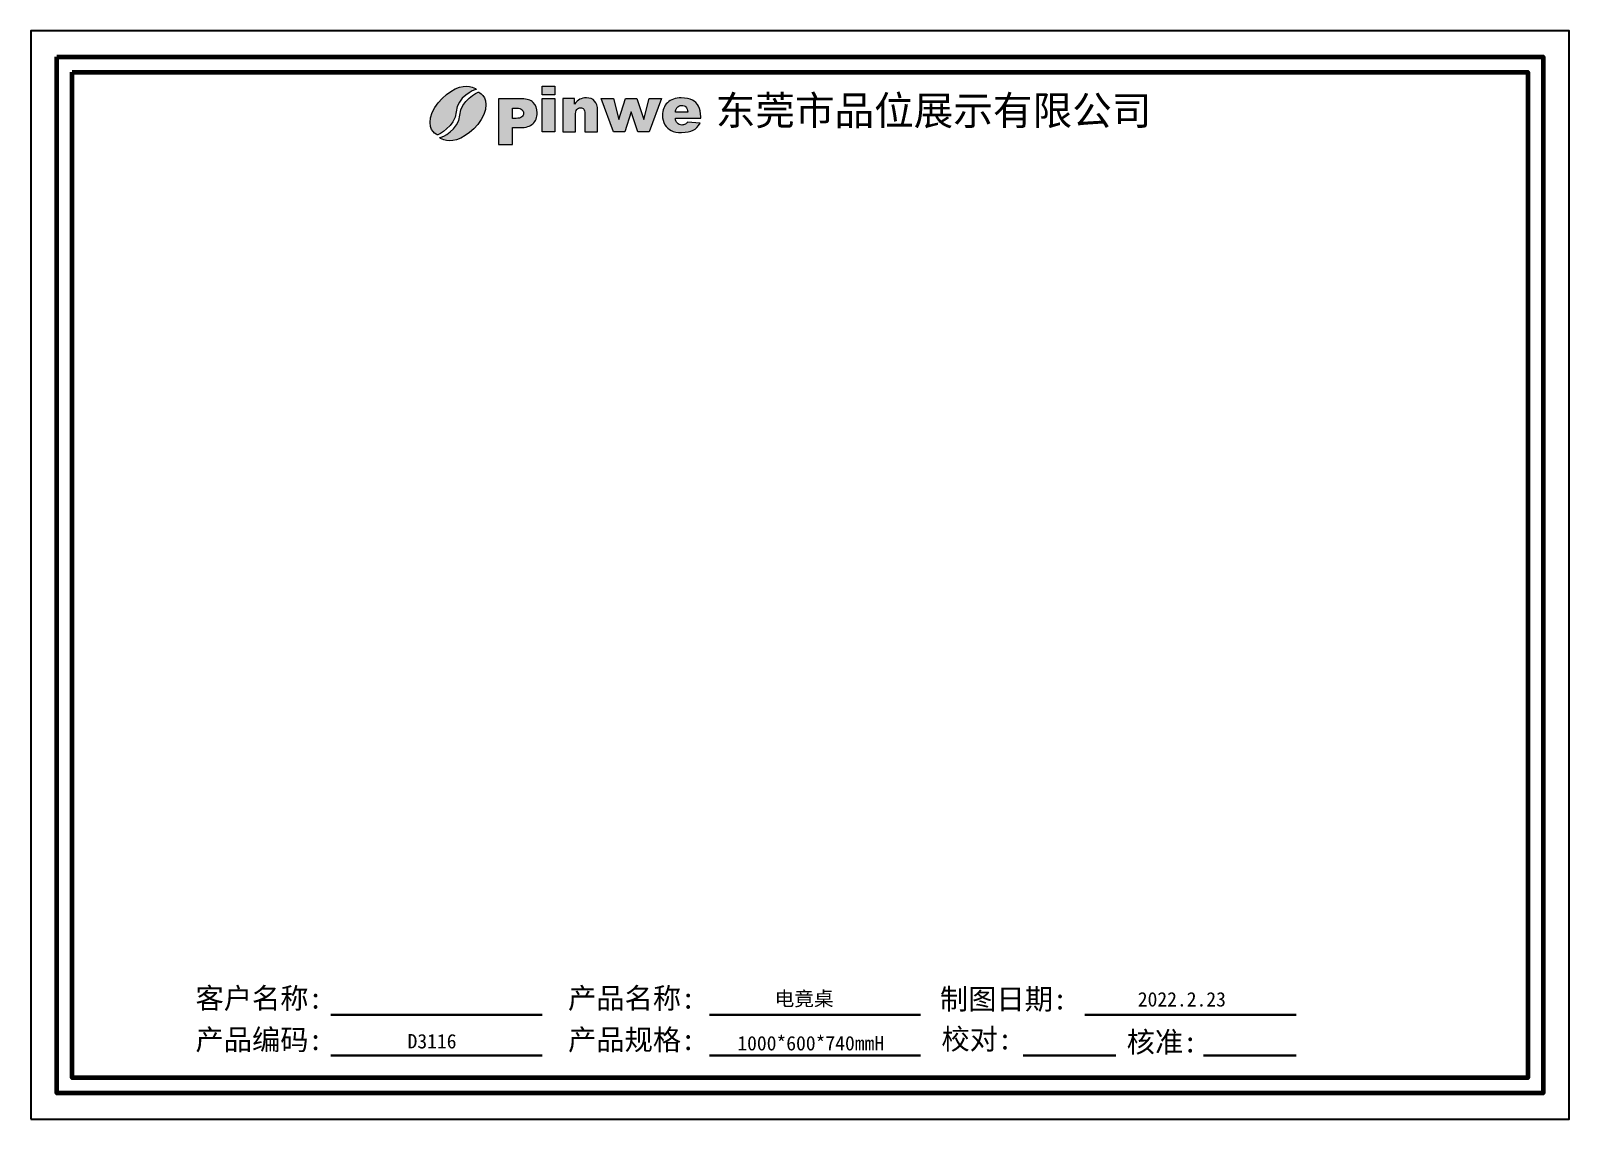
# Model space of a CAD drawing. Header units: inches. Extents: x 15389 to 49212, y -27129 to 13207.
# Drawn here: x 25741 to 29305, y 10687 to 13207 of the extents above; entities that cross this region are included whole.
import ezdxf

# ---------------------------------------------------------------- set-up
doc = ezdxf.new("R2010")
doc.units = ezdxf.units.IN
doc.header["$MEASUREMENT"] = 0
doc.layers.add('_U+56FE_U+5C42 1', color=7, linetype='Continuous')
doc.layers.add('图框', color=5, linetype='Continuous', lineweight=60)
doc.layers.add('轮廓线', color=7, linetype='Continuous', lineweight=30)
doc.styles.get("Standard").update_dxf_attribs({"font": 'arial.ttf'})
doc.styles.add('样式 1', font='')
doc.styles.get('样式 1').set_extended_font_data('SimSun')

msp = doc.modelspace()

# ---------------------------------------------------------------- texts
at = {"insert": (27328.13, 13056.32, 8.64), "char_height": 67.2682, "width": 4450.1317, "attachment_point": 1}
msp.add_mtext('{\\fSimSun|b0|i0|c134|p2;东莞市品位展示有限公司}', dxfattribs=at)
at = {"layer": '轮廓线', "color": 8, "style": '样式 1'}
for s, insert, char_height, width, attachment_point in [('{\\fSimSun|b1|i0|c134|p2;\\C256;客户名称:}', (26270.29, 10964.59), 48, 360, 5), ('{\\fSimSun|b1|i0|c134|p2;\\C256;产品名称:}', (27133.38, 10964.59), 48, 360, 5), ('{\\fSimSun|b1|i0|c134|p2;\\C256;电竟桌}', (27464.75, 10964.59), 33.3333, 459.8466, 4), ('{\\fSimSun|b1|i0|c134|p2;\\C256;2022.2.23}', (28305.92, 10964.59), 33.3333, 381.0759, 4), ('{\\fSimSun|b1|i0|c134|p2;\\C256;产品编码:}', (26270.29, 10868.59), 48, 360, 5), ('{\\fSimSun|b1|i0|c134|p2;\\C256;D3116}', (26614.29, 10867.55), 33.3333, 381.0759, 4), ('{\\fSimSun|b1|i0|c134|p2;\\C256;产品规格:}', (27133.38, 10868.59), 48, 360, 5), ('{\\fSimSun|b1|i0|c134|p2;\\C256;1000*600*740mmH}', (27378.18, 10862.95), 33.3333, 381.0759, 4)]:
    msp.add_mtext(s, dxfattribs=dict(at, insert=insert, char_height=char_height, width=width, attachment_point=attachment_point))
at = {"layer": '轮廓线', "color": 7, "char_height": 48, "attachment_point": 5, "style": '样式 1'}
for s, insert, width in [('{\\fSimSun|b1|i0|c134|p2;\\C256;制图日期:}', (27994.8, 10962.63), 386.5808), ('{\\fSimSun|b1|i0|c134|p2;\\C256;校对:}', (27932.79, 10870.14), 216.9226), ('{\\fSimSun|b1|i0|c134|p2;\\C256;核准:}', (28361.94, 10863.39), 203.5661)]:
    msp.add_mtext(s, dxfattribs=dict(at, insert=insert, width=width))

# ---------------------------------------------------------------- hatches: boundary and pattern name
h = msp.add_hatch(color=256)
h.dxf.hatch_style = 1
edge = h.paths.add_edge_path()
edge.add_spline(control_points=[(27293.48, 13004.58), (27293.48, 13004.58), (27234.65, 13004.58), (27234.65, 13004.58), (27235.19, 12999.88), (27236.44, 12996.37), (27238.48, 12994.06), (27241.31, 12990.74), (27245.02, 12989.1), (27249.59, 12989.1), (27252.49, 12989.1), (27255.24, 12989.81), (27257.82, 12991.23), (27259.42, 12992.14), (27261.14, 12993.74), (27262.96, 12996.03), (27262.96, 12996.03), (27291.86, 12993.37), (27291.86, 12993.37), (27287.43, 12985.71), (27282.1, 12980.18), (27275.86, 12976.86), (27269.62, 12973.52), (27260.65, 12971.84), (27248.97, 12971.84), (27238.83, 12971.84), (27230.86, 12973.27), (27225.04, 12976.15), (27219.24, 12979), (27214.42, 12983.54), (27210.59, 12989.76), (27206.78, 12996), (27204.86, 13003.33), (27204.86, 13011.73), (27204.86, 13023.7), (27208.69, 13033.41), (27216.36, 13040.8), (27224.01, 13048.2), (27234.6, 13051.91), (27248.09, 13051.91), (27259.05, 13051.91), (27267.68, 13050.24), (27274.02, 13046.92), (27280.36, 13043.61), (27285.2, 13038.81), (27288.52, 13032.5), (27291.83, 13026.21), (27293.48, 13018), (27293.48, 13007.9), (27293.48, 13007.9), (27293.48, 13004.58), (27293.48, 13004.58)], knot_values=[0, 0, 0, 0, 1, 1, 1, 2, 2, 2, 3, 3, 3, 4, 4, 4, 5, 5, 5, 6, 6, 6, 7, 7, 7, 8, 8, 8, 9, 9, 9, 10, 10, 10, 11, 11, 11, 12, 12, 12, 13, 13, 13, 14, 14, 14, 15, 15, 15, 16, 16, 16, 17, 17, 17, 17], degree=3, periodic=0)
edge = h.paths.add_edge_path(flags=16)
edge.add_spline(control_points=[(27263.69, 13018.59), (27263.13, 13024.29), (27261.58, 13028.37), (27259.1, 13030.83), (27256.62, 13033.28), (27253.37, 13034.51), (27249.32, 13034.51), (27244.65, 13034.51), (27240.91, 13032.64), (27238.11, 13028.93), (27236.34, 13026.62), (27235.21, 13023.18), (27234.72, 13018.59), (27234.72, 13018.59), (27263.69, 13018.59), (27263.69, 13018.59)], knot_values=[0, 0, 0, 0, 1, 1, 1, 2, 2, 2, 3, 3, 3, 4, 4, 4, 5, 5, 5, 5], degree=3, periodic=0)
h.paths.add_polyline_path([(27062.98, 13050.14), (27091.31, 13050.14), (27103.63, 13002.1), (27119.26, 13050.14), (27145.5, 13050.14), (27161.67, 13002.02), (27174.01, 13050.14), (27202.17, 13050.14), (27174.03, 12973.61), (27147.99, 12973.61), (27132.5, 13019.67), (27117.54, 12973.61), (27091.34, 12973.61)])
edge = h.paths.add_edge_path()
edge.add_spline(control_points=[(26973.69, 13050.14), (26973.69, 13050.14), (27001.02, 13050.14), (27001.02, 13050.14), (27001.02, 13050.14), (27001.02, 13037.68), (27001.02, 13037.68), (27005.09, 13042.79), (27009.2, 13046.43), (27013.38, 13048.62), (27017.56, 13050.81), (27022.62, 13051.91), (27028.61, 13051.91), (27036.72, 13051.91), (27043.04, 13049.5), (27047.64, 13044.66), (27052.21, 13039.84), (27054.49, 13032.37), (27054.49, 13022.27), (27054.49, 13022.27), (27054.49, 12973.61), (27054.49, 12973.61), (27054.49, 12973.61), (27025, 12973.61), (27025, 12973.61), (27025, 12973.61), (27025, 13015.71), (27025, 13015.71), (27025, 13020.53), (27024.12, 13023.92), (27022.35, 13025.91), (27020.58, 13027.9), (27018.1, 13028.91), (27014.9, 13028.91), (27011.39, 13028.91), (27008.51, 13027.56), (27006.33, 13024.88), (27004.14, 13022.18), (27003.03, 13017.36), (27003.03, 13010.38), (27003.03, 13010.38), (27003.03, 12973.61), (27003.03, 12973.61), (27003.03, 12973.61), (26973.69, 12973.61), (26973.69, 12973.61), (26973.69, 12973.61), (26973.69, 13050.14), (26973.69, 13050.14)], knot_values=[0, 0, 0, 0, 1, 1, 1, 2, 2, 2, 3, 3, 3, 4, 4, 4, 5, 5, 5, 6, 6, 6, 7, 7, 7, 8, 8, 8, 9, 9, 9, 10, 10, 10, 11, 11, 11, 12, 12, 12, 13, 13, 13, 14, 14, 14, 15, 15, 15, 16, 16, 16, 16], degree=3, periodic=0)
h.paths.add_polyline_path([(26926.13, 13079.19), (26955.47, 13079.19), (26955.47, 13059.28), (26926.13, 13059.28)])
h.paths.add_polyline_path([(26926.13, 13050.14), (26955.47, 13050.14), (26955.47, 12973.61), (26926.13, 12973.61)])
edge = h.paths.add_edge_path()
edge.add_spline(control_points=[(26824.76, 13049.62), (26824.76, 13049.62), (26879.03, 13049.62), (26879.03, 13049.62), (26890.85, 13049.62), (26899.69, 13046.82), (26905.59, 13041.19), (26911.46, 13035.56), (26914.41, 13027.55), (26914.41, 13017.15), (26914.41, 13006.49), (26911.19, 12998.13), (26904.78, 12992.14), (26898.37, 12986.12), (26888.56, 12983.12), (26875.39, 12983.12), (26875.39, 12983.12), (26857.5, 12983.12), (26857.5, 12983.12), (26857.5, 12983.12), (26857.5, 12944.04), (26857.5, 12944.04), (26857.5, 12944.04), (26824.76, 12944.04), (26824.76, 12944.04), (26824.76, 12944.04), (26824.76, 13049.62), (26824.76, 13049.62)], knot_values=[0, 0, 0, 0, 1, 1, 1, 2, 2, 2, 3, 3, 3, 4, 4, 4, 5, 5, 5, 6, 6, 6, 7, 7, 7, 8, 8, 8, 9, 9, 9, 9], degree=3, periodic=0)
edge = h.paths.add_edge_path(flags=16)
edge.add_spline(control_points=[(26857.5, 13004.5), (26857.5, 13004.5), (26865.53, 13004.5), (26865.53, 13004.5), (26871.87, 13004.5), (26876.32, 13005.6), (26878.88, 13007.79), (26881.43, 13009.98), (26882.71, 13012.78), (26882.71, 13016.2), (26882.71, 13019.51), (26881.61, 13022.31), (26879.37, 13024.62), (26877.16, 13026.94), (26872.98, 13028.09), (26866.84, 13028.09), (26866.84, 13028.09), (26857.5, 13028.09), (26857.5, 13028.09), (26857.5, 13028.09), (26857.5, 13004.5), (26857.5, 13004.5)], knot_values=[0, 0, 0, 0, 1, 1, 1, 2, 2, 2, 3, 3, 3, 4, 4, 4, 5, 5, 5, 6, 6, 6, 7, 7, 7, 7], degree=3, periodic=0)
edge = h.paths.add_edge_path()
edge.add_spline(control_points=[(26688.19, 12959.9), (26688.19, 12959.9), (26702.75, 12947.38), (26727.77, 12954.89), (26752.79, 12962.4), (26787.4, 12992.54), (26794.46, 13025.3), (26801.51, 13058.05), (26778.04, 13065.21), (26778.04, 13065.21), (26778.04, 13065.21), (26737.1, 13046.11), (26735.05, 13011.76), (26733, 12977.41), (26694.56, 12960.35), (26688.19, 12959.9)], knot_values=[0, 0, 0, 0, 1, 1, 1, 2, 2, 2, 3, 3, 3, 4, 4, 4, 5, 5, 5, 5], degree=3, periodic=0)
edge = h.paths.add_edge_path()
edge.add_spline(control_points=[(26773.95, 13071.46), (26773.95, 13071.46), (26759.39, 13083.97), (26734.37, 13076.46), (26709.35, 13068.96), (26674.74, 13038.81), (26667.68, 13006.06), (26660.63, 12973.3), (26684.1, 12966.14), (26684.1, 12966.14), (26684.1, 12966.14), (26725.04, 12985.25), (26727.09, 13019.59), (26729.14, 13053.94), (26767.58, 13071), (26773.95, 13071.46)], knot_values=[0, 0, 0, 0, 1, 1, 1, 2, 2, 2, 3, 3, 3, 4, 4, 4, 5, 5, 5, 5], degree=3, periodic=0)

# ---------------------------------------------------------------- linework, layer by layer
at = {"layer": '_U+56FE_U+5C42 1', "lineweight": 0}
for points in [[(26926.13, 13079.19), (26955.47, 13079.19), (26955.47, 13059.28), (26926.13, 13059.28), (26926.13, 13079.19)], [(26926.13, 13050.14), (26955.47, 13050.14), (26955.47, 12973.61), (26926.13, 12973.61), (26926.13, 13050.14)], [(27062.98, 13050.14), (27091.31, 13050.14), (27103.63, 13002.1), (27119.26, 13050.14), (27145.5, 13050.14), (27161.67, 13002.02), (27174.01, 13050.14), (27202.17, 13050.14), (27174.03, 12973.61), (27147.99, 12973.61), (27132.5, 13019.67), (27117.54, 12973.61), (27091.34, 12973.61), (27062.98, 13050.14)]]:
    msp.add_lwpolyline(points, dxfattribs=at)
for points, knots in [([(26773.95, 13071.46), (26773.95, 13071.46), (26759.39, 13083.97), (26734.37, 13076.46), (26709.35, 13068.96), (26674.74, 13038.81), (26667.68, 13006.06), (26660.63, 12973.3), (26684.1, 12966.14), (26684.1, 12966.14), (26684.1, 12966.14), (26725.04, 12985.25), (26727.09, 13019.59), (26729.14, 13053.94), (26767.58, 13071), (26773.95, 13071.46)], [0, 0, 0, 0, 1, 1, 1, 2, 2, 2, 3, 3, 3, 4, 4, 4, 5, 5, 5, 5]), ([(26688.19, 12959.9), (26688.19, 12959.9), (26702.75, 12947.38), (26727.77, 12954.89), (26752.79, 12962.4), (26787.4, 12992.54), (26794.46, 13025.3), (26801.51, 13058.05), (26778.04, 13065.21), (26778.04, 13065.21), (26778.04, 13065.21), (26737.1, 13046.11), (26735.05, 13011.76), (26733, 12977.41), (26694.56, 12960.35), (26688.19, 12959.9)], [0, 0, 0, 0, 1, 1, 1, 2, 2, 2, 3, 3, 3, 4, 4, 4, 5, 5, 5, 5]), ([(26824.76, 13049.62), (26824.76, 13049.62), (26879.03, 13049.62), (26879.03, 13049.62), (26890.85, 13049.62), (26899.69, 13046.82), (26905.59, 13041.19), (26911.46, 13035.56), (26914.41, 13027.55), (26914.41, 13017.15), (26914.41, 13006.49), (26911.19, 12998.13), (26904.78, 12992.14), (26898.37, 12986.12), (26888.56, 12983.12), (26875.39, 12983.12), (26875.39, 12983.12), (26857.5, 12983.12), (26857.5, 12983.12), (26857.5, 12983.12), (26857.5, 12944.04), (26857.5, 12944.04), (26857.5, 12944.04), (26824.76, 12944.04), (26824.76, 12944.04), (26824.76, 12944.04), (26824.76, 13049.62), (26824.76, 13049.62)], [0, 0, 0, 0, 1, 1, 1, 2, 2, 2, 3, 3, 3, 4, 4, 4, 5, 5, 5, 6, 6, 6, 7, 7, 7, 8, 8, 8, 9, 9, 9, 9]), ([(26973.69, 13050.14), (26973.69, 13050.14), (27001.02, 13050.14), (27001.02, 13050.14), (27001.02, 13050.14), (27001.02, 13037.68), (27001.02, 13037.68), (27005.09, 13042.79), (27009.2, 13046.43), (27013.38, 13048.62), (27017.56, 13050.81), (27022.62, 13051.91), (27028.61, 13051.91), (27036.72, 13051.91), (27043.04, 13049.5), (27047.64, 13044.66), (27052.21, 13039.84), (27054.49, 13032.37), (27054.49, 13022.27), (27054.49, 13022.27), (27054.49, 12973.61), (27054.49, 12973.61), (27054.49, 12973.61), (27025, 12973.61), (27025, 12973.61), (27025, 12973.61), (27025, 13015.71), (27025, 13015.71), (27025, 13020.53), (27024.12, 13023.92), (27022.35, 13025.91), (27020.58, 13027.9), (27018.1, 13028.91), (27014.9, 13028.91), (27011.39, 13028.91), (27008.51, 13027.56), (27006.33, 13024.88), (27004.14, 13022.18), (27003.03, 13017.36), (27003.03, 13010.38), (27003.03, 13010.38), (27003.03, 12973.61), (27003.03, 12973.61), (27003.03, 12973.61), (26973.69, 12973.61), (26973.69, 12973.61), (26973.69, 12973.61), (26973.69, 13050.14), (26973.69, 13050.14)], [0, 0, 0, 0, 1, 1, 1, 2, 2, 2, 3, 3, 3, 4, 4, 4, 5, 5, 5, 6, 6, 6, 7, 7, 7, 8, 8, 8, 9, 9, 9, 10, 10, 10, 11, 11, 11, 12, 12, 12, 13, 13, 13, 14, 14, 14, 15, 15, 15, 16, 16, 16, 16]), ([(27293.48, 13004.58), (27293.48, 13004.58), (27234.65, 13004.58), (27234.65, 13004.58), (27235.19, 12999.88), (27236.44, 12996.37), (27238.48, 12994.06), (27241.31, 12990.74), (27245.02, 12989.1), (27249.59, 12989.1), (27252.49, 12989.1), (27255.24, 12989.81), (27257.82, 12991.23), (27259.42, 12992.14), (27261.14, 12993.74), (27262.96, 12996.03), (27262.96, 12996.03), (27291.86, 12993.37), (27291.86, 12993.37), (27287.43, 12985.71), (27282.1, 12980.18), (27275.86, 12976.86), (27269.62, 12973.52), (27260.65, 12971.84), (27248.97, 12971.84), (27238.83, 12971.84), (27230.86, 12973.27), (27225.04, 12976.15), (27219.24, 12979), (27214.42, 12983.54), (27210.59, 12989.76), (27206.78, 12996), (27204.86, 13003.33), (27204.86, 13011.73), (27204.86, 13023.7), (27208.69, 13033.41), (27216.36, 13040.8), (27224.01, 13048.2), (27234.6, 13051.91), (27248.09, 13051.91), (27259.05, 13051.91), (27267.68, 13050.24), (27274.02, 13046.92), (27280.36, 13043.61), (27285.2, 13038.81), (27288.52, 13032.5), (27291.83, 13026.21), (27293.48, 13018), (27293.48, 13007.9), (27293.48, 13007.9), (27293.48, 13004.58), (27293.48, 13004.58)], [0, 0, 0, 0, 1, 1, 1, 2, 2, 2, 3, 3, 3, 4, 4, 4, 5, 5, 5, 6, 6, 6, 7, 7, 7, 8, 8, 8, 9, 9, 9, 10, 10, 10, 11, 11, 11, 12, 12, 12, 13, 13, 13, 14, 14, 14, 15, 15, 15, 16, 16, 16, 17, 17, 17, 17]), ([(26857.5, 13004.5), (26857.5, 13004.5), (26865.53, 13004.5), (26865.53, 13004.5), (26871.87, 13004.5), (26876.32, 13005.6), (26878.88, 13007.79), (26881.43, 13009.98), (26882.71, 13012.78), (26882.71, 13016.2), (26882.71, 13019.51), (26881.61, 13022.31), (26879.37, 13024.62), (26877.16, 13026.94), (26872.98, 13028.09), (26866.84, 13028.09), (26866.84, 13028.09), (26857.5, 13028.09), (26857.5, 13028.09), (26857.5, 13028.09), (26857.5, 13004.5), (26857.5, 13004.5)], [0, 0, 0, 0, 1, 1, 1, 2, 2, 2, 3, 3, 3, 4, 4, 4, 5, 5, 5, 6, 6, 6, 7, 7, 7, 7]), ([(27263.69, 13018.59), (27263.13, 13024.29), (27261.58, 13028.37), (27259.1, 13030.83), (27256.62, 13033.28), (27253.37, 13034.51), (27249.32, 13034.51), (27244.65, 13034.51), (27240.91, 13032.64), (27238.11, 13028.93), (27236.34, 13026.62), (27235.21, 13023.18), (27234.72, 13018.59), (27234.72, 13018.59), (27263.69, 13018.59), (27263.69, 13018.59)], [0, 0, 0, 0, 1, 1, 1, 2, 2, 2, 3, 3, 3, 4, 4, 4, 5, 5, 5, 5])]:
    msp.add_open_spline(points, degree=3, knots=knots, dxfattribs=at)
at = {"layer": 'Defpoints'}
msp.add_lwpolyline([(25741.38, 10687.25), (29305.38, 10687.25), (29305.38, 13207.25), (25741.38, 13207.25)], close=True, dxfattribs=at)
at = {"layer": '图框', "color": 32}
for points in [[(25801.38, 13147.25), (29245.38, 13147.25), (29245.38, 10747.25), (25801.38, 10747.25)], [(25837.38, 13111.25), (29209.38, 13111.25), (29209.38, 10783.25), (25837.38, 10783.25)]]:
    msp.add_lwpolyline(points, close=True, dxfattribs=at)
at = {"layer": '轮廓线', "color": 7}
for p, q in [((26925.74, 10928.72), (26436.51, 10928.72)), ((27802.62, 10928.72), (27313.38, 10928.72)), ((28672.77, 10928.72), (28183.53, 10928.72)), ((26925.74, 10834.39), (26436.51, 10834.39)), ((27802.62, 10834.39), (27313.38, 10834.39)), ((28255.28, 10834.39), (28040.35, 10834.39)), ((28672.77, 10834.39), (28457.84, 10834.39))]:
    msp.add_line(p, q, dxfattribs=at)

msp.set_redraw_order([(e.dxf.handle, doc.entitydb.next_handle()) for e in msp.query("TEXT MTEXT ATTDEF DIMENSION ARC_DIMENSION")])  # texts and dimensions are drawn at this point

doc.saveas('drawing.dxf')
